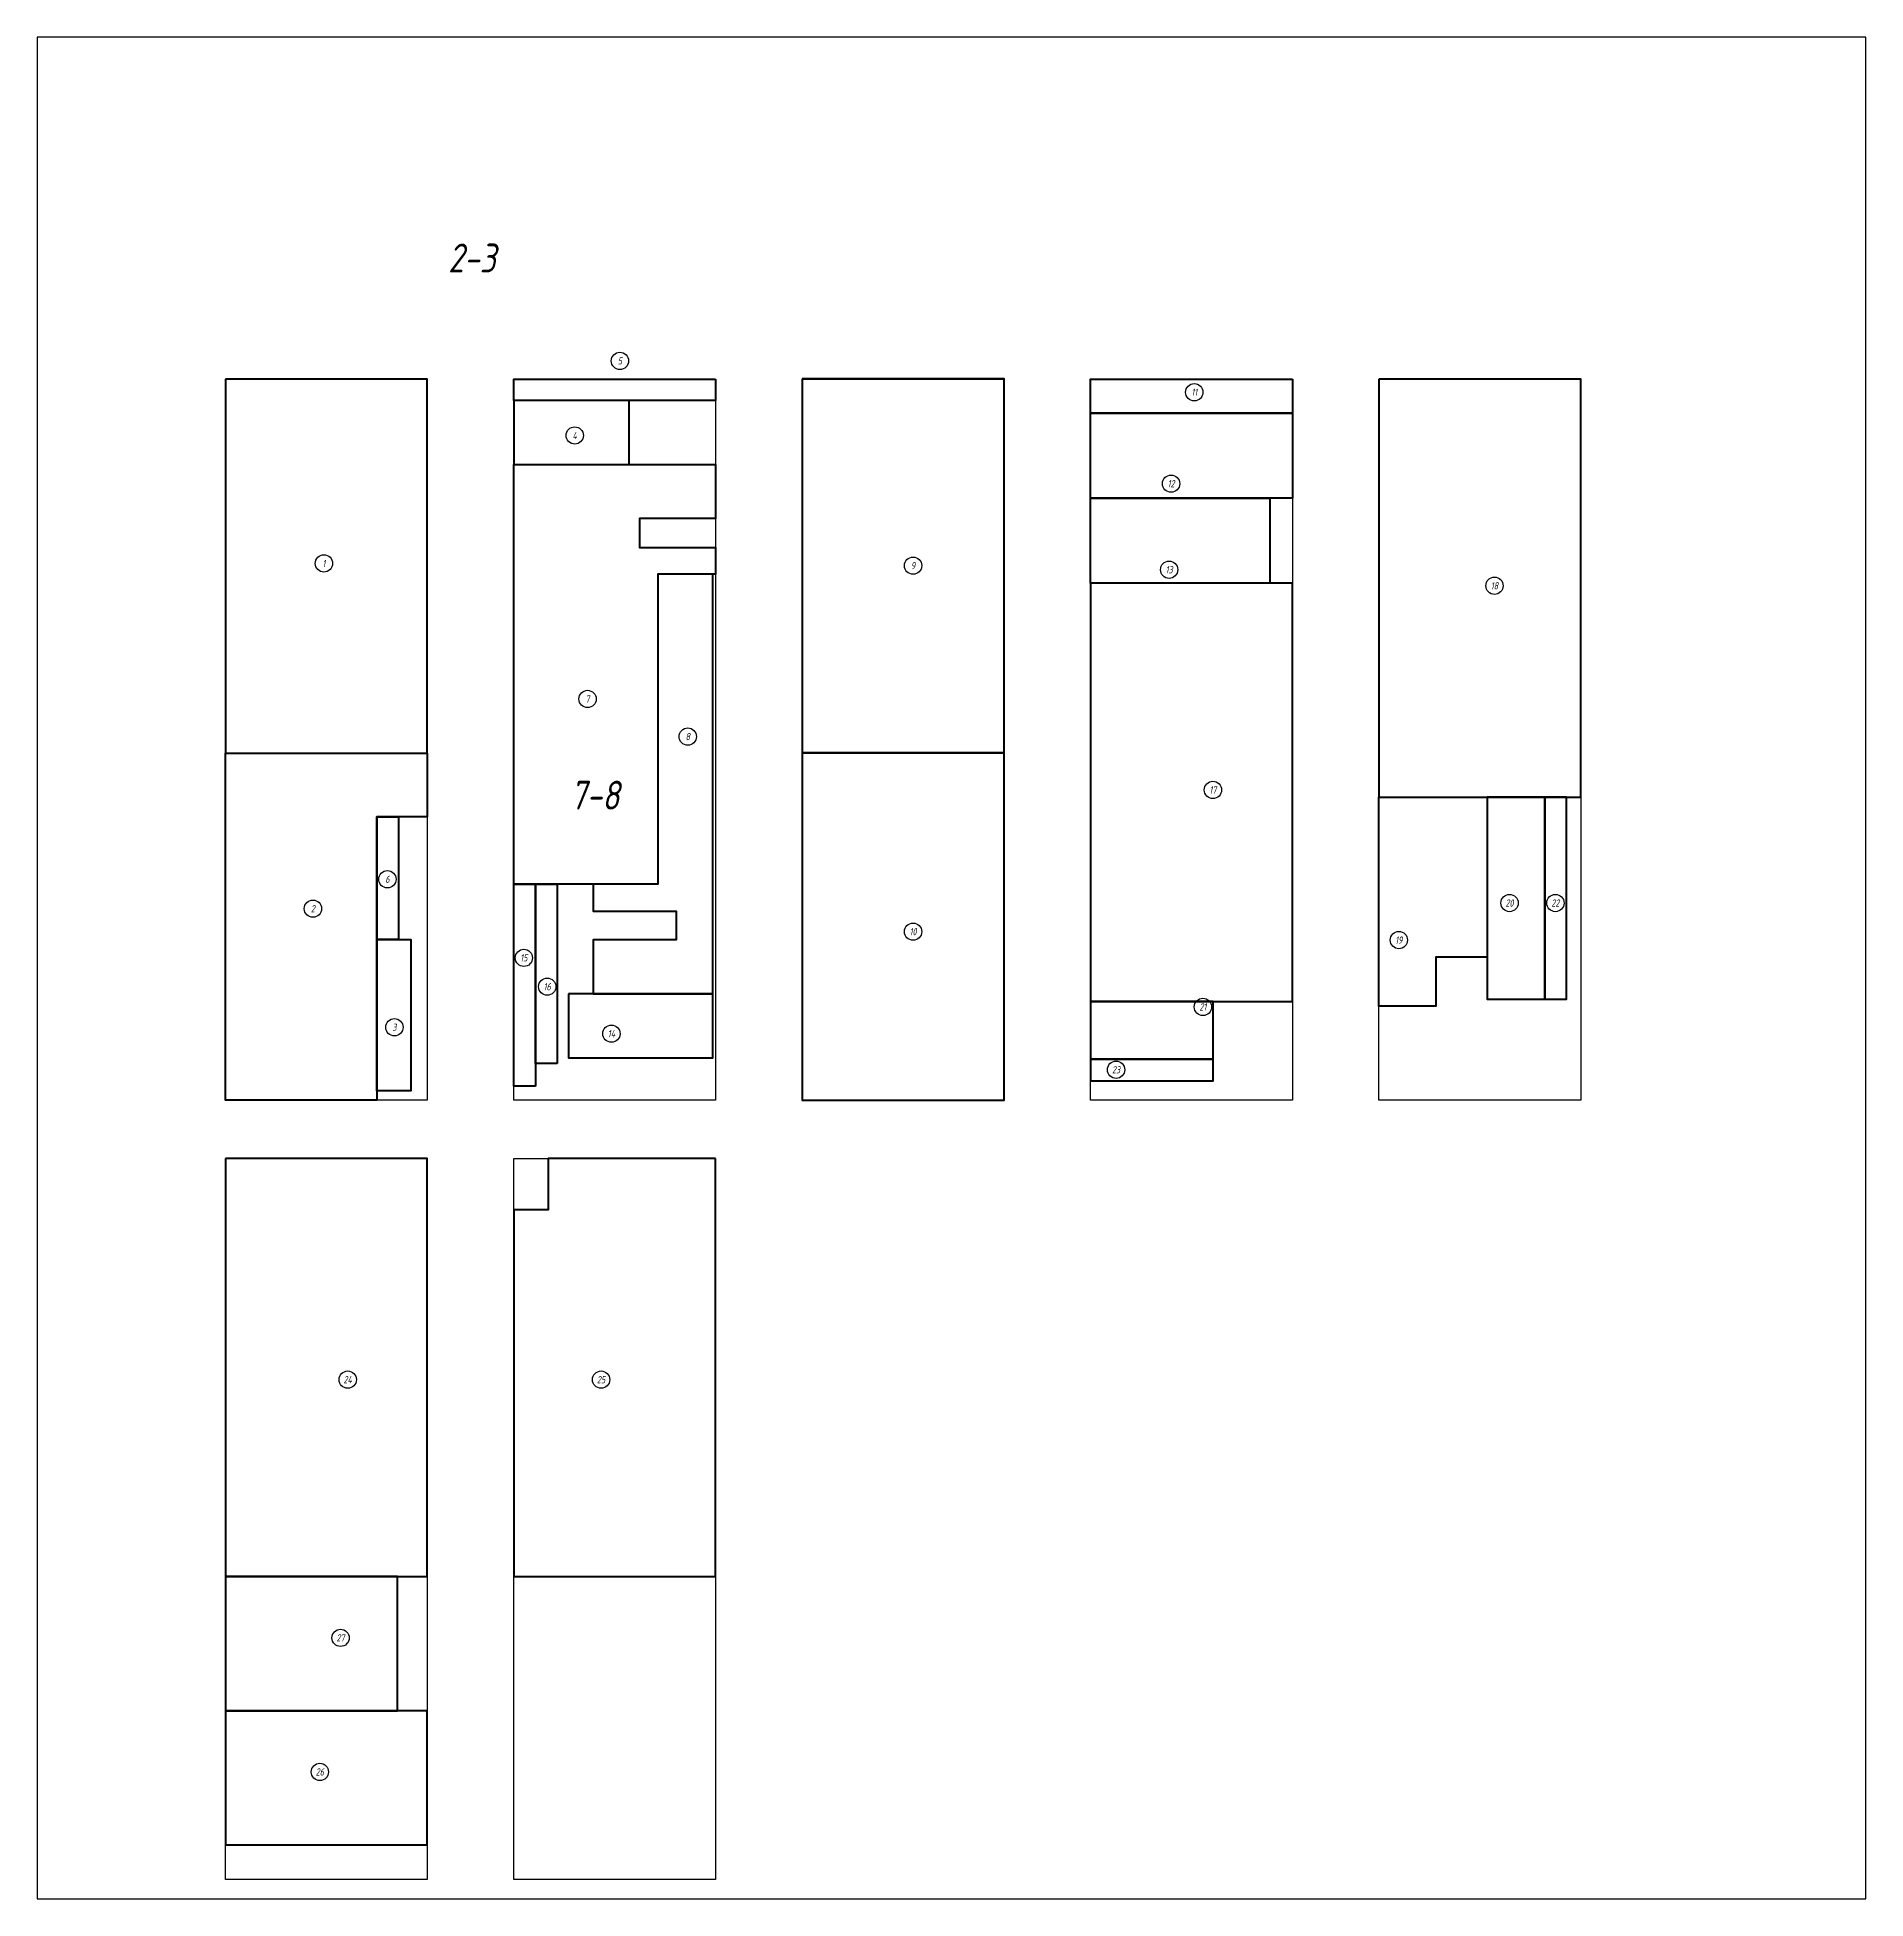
# Model space of a CAD drawing. Header units: millimetres. Extents: x -58926 to 122586, y -58688 to 8347.
# Drawn here: x -25019 to -12338, y -38601 to -25692 of the extents above; entities that cross this region are included whole.
import ezdxf
from ezdxf.enums import TextEntityAlignment as Align

# ---------------------------------------------------------------- set-up
doc = ezdxf.new("R2010")
doc.units = ezdxf.units.MM
doc.layers.add('100 noprint', color=1, linetype='Continuous', plot=False)
doc.layers.add('102 Звукоизоляция', color=7, linetype='Continuous')
doc.styles.add('ГОСТ-ISOCPEUR', font='isocpeui.ttf', dxfattribs={"width": 0.8})

msp = doc.modelspace()

# ---------------------------------------------------------------- texts
at = {"layer": '100 noprint', "linetype": 'Continuous', "style": 'ГОСТ-ISOCPEUR', "width": 0.8}
for s, p in [('2-3', (-22168.885, -27323.098)), ('7-8', (-21322.323, -31047.972))]:
    msp.add_text(s, height=200, dxfattribs=at).set_placement(p)
at = {"layer": '102 Звукоизоляция', "color": 74, "style": 'ГОСТ-ISOCPEUR', "width": 0.8}
for s, p in [('5', (-20977.755, -27936.458)), ('11', (-16994.582, -28154.059)), ('4', (-21290.82, -28453.774)), ('12', (-17155.272, -28787.945)), ('1', (-23030.463, -29340.91)), ('9', (-18944.582, -29356.484)), ('13', (-17168.786, -29384.514)), ('18', (-14912.534, -29495.88)), ('7', (-21202.248, -30280.978)), ('8', (-20506.907, -30541.867)), ('17', (-16865.246, -30911.88)), ('6', (-22590.342, -31531.287)), ('2', (-23106.662, -31735.087)), ('20', (-14808.248, -31695.88)), ('22', (-14490.13, -31695.88)), ('10', (-18944.582, -31894.488)), ('19', (-15575.819, -31952.607)), ('15', (-21643.937, -32076.089)), ('16', (-21482.034, -32275.915)), ('21', (-16934.382, -32416.434)), ('3', (-22541.571, -32557.697)), ('14', (-21036.543, -32601.938)), ('23', (-17536.738, -32852.073)), ('24', (-22865.246, -35001.025)), ('25', (-21108.066, -35001.025)), ('27', (-22915.162, -36791.493)), ('26', (-23058.662, -37721.493))]:
    msp.add_text(s, height=50, dxfattribs=at).set_placement(p, align=Align.MIDDLE)

# ---------------------------------------------------------------- linework, layer by layer
at = {"linetype": 'Continuous', "ltscale": 10, "flags": 128}
for points in [[(-23713.757, -28062.3), (-22313.757, -28062.3), (-22313.757, -33062.3), (-23713.757, -33062.3)], [(-21713.757, -28062.3), (-20313.757, -28062.3), (-20313.757, -33062.3), (-21713.757, -33062.3)], [(-19713.757, -28062.3), (-18313.757, -28062.3), (-18313.757, -33062.3), (-19713.757, -33062.3)], [(-17713.757, -28062.3), (-16313.757, -28062.3), (-16313.757, -33062.3), (-17713.757, -33062.3)], [(-15713.757, -28062.3), (-14313.757, -28062.3), (-14313.757, -33062.3), (-15713.757, -33062.3)], [(-23713.757, -33467.121), (-22313.757, -33467.121), (-22313.757, -38467.121), (-23713.757, -38467.121)], [(-21713.757, -33467.121), (-20313.757, -33467.121), (-20313.757, -38467.121), (-21713.757, -38467.121)]]:
    msp.add_lwpolyline(points, close=True, dxfattribs=at)
at = {"layer": '100 noprint'}
msp.add_lwpolyline([(-25018.635, -25692.141), (-25018.635, -38600.849), (-12337.727, -38600.849), (-12337.727, -25692.141)], close=True, dxfattribs=at)
at = {"layer": '102 Звукоизоляция', "color": 74, "linetype": 'Continuous', "lineweight": 40, "ltscale": 10, "flags": 128}
for points in [[(-23713.757, -28062.3), (-23713.757, -30655.8), (-22313.757, -30655.8), (-22313.757, -28062.3)], [(-20313.757, -28062.3), (-20313.757, -28212.3), (-21713.757, -28212.3), (-21713.757, -28062.3)], [(-19713.757, -28061.3), (-19713.757, -30654.8), (-18313.757, -30654.8), (-18313.757, -28061.3)], [(-16313.757, -28062.3), (-16313.757, -28298.3), (-17713.757, -28298.3), (-17713.757, -28062.3)], [(-15713.757, -28062.3), (-15713.757, -30962.3), (-14313.757, -30962.3), (-14313.757, -28062.3)], [(-21713.757, -28212.3), (-21713.757, -28655.8), (-20913.757, -28655.8), (-20913.757, -28212.3)], [(-16313.757, -28298.3), (-16313.757, -28888.3), (-17713.757, -28888.3), (-17713.757, -28298.3)], [(-21713.757, -31565.8), (-21713.757, -28655.8), (-20313.757, -28655.8), (-20313.757, -29029.8), (-20840.757, -29029.8), (-20840.757, -29229.8), (-20313.757, -29229.8), (-20313.757, -29415.8), (-20713.757, -29415.8), (-20713.757, -31565.8)], [(-16470.257, -28888.3), (-16470.257, -29478.3), (-17713.757, -29478.3), (-17713.757, -28888.3)], [(-21163.757, -32325.8), (-20333.757, -32325.8), (-20333.757, -29415.8), (-20713.757, -29415.8), (-20713.757, -31565.8), (-21163.757, -31565.8), (-21163.757, -31751.8), (-20586.757, -31751.8), (-20586.757, -31951.8), (-21163.757, -31951.8)], [(-17713.757, -29478.3), (-17713.757, -32378.3), (-16313.757, -32378.3), (-16313.757, -29478.3)], [(-23713.757, -30655.8), (-22313.757, -30655.8), (-22313.757, -31099.3), (-22663.757, -31099.3), (-22663.757, -33062.3), (-23713.757, -33062.3)], [(-19713.757, -30654.8), (-19713.757, -33062.3), (-18313.757, -33062.3), (-18313.757, -30654.8)], [(-14963.757, -30962.3), (-14963.757, -32072.3), (-15320.257, -32072.3), (-15320.257, -32412.3), (-15713.757, -32412.3), (-15713.757, -30962.3)], [(-14963.757, -30962.3), (-14963.757, -32362.3), (-14563.757, -32362.3), (-14563.757, -30962.3)], [(-14563.757, -30962.3), (-14563.757, -32362.3), (-14413.757, -32362.3), (-14413.757, -30962.3)], [(-22663.757, -31099.3), (-22513.757, -31099.3), (-22513.757, -31949.3), (-22663.757, -31949.3)], [(-21563.757, -32965.8), (-21713.757, -32965.8), (-21713.757, -31565.8), (-21563.757, -31565.8)], [(-21413.757, -32809.3), (-21563.757, -32809.3), (-21563.757, -31565.8), (-21413.757, -31565.8)], [(-22663.757, -31949.3), (-22426.757, -31949.3), (-22426.757, -32999.3), (-22663.757, -32999.3)], [(-21333.757, -32325.8), (-21333.757, -32769.3), (-20333.757, -32769.3), (-20333.757, -32325.8)], [(-17713.757, -32778.3), (-16863.757, -32778.3), (-16863.757, -32378.3), (-17713.757, -32378.3)], [(-17713.757, -32928.3), (-16863.757, -32928.3), (-16863.757, -32778.3), (-17713.757, -32778.3)], [(-23713.757, -33467.121), (-23713.757, -36367.121), (-22313.757, -36367.121), (-22313.757, -33467.121)], [(-20313.757, -33467.121), (-21474.757, -33467.121), (-21474.757, -33823.621), (-21713.757, -33823.621), (-21713.757, -36367.121), (-20313.757, -36367.121)], [(-22520.257, -36367.121), (-23713.757, -36367.121), (-23713.757, -37297.121), (-22520.257, -37297.121)], [(-22313.757, -37297.121), (-23713.757, -37297.121), (-23713.757, -38227.121), (-22313.757, -38227.121)]]:
    msp.add_lwpolyline(points, close=True, dxfattribs=at)
at = {"layer": '102 Звукоизоляция', "color": 74}
for centre in [(-20977.755, -27936.458), (-16994.582, -28154.059), (-21290.82, -28453.774), (-17155.272, -28787.945), (-23030.463, -29340.91), (-18944.582, -29356.484), (-17168.786, -29384.514), (-14912.534, -29495.88), (-21202.248, -30280.978), (-20506.907, -30541.867), (-16865.246, -30911.88), (-22590.342, -31531.287), (-23106.662, -31735.087), (-14808.248, -31695.88), (-14490.13, -31695.88), (-18944.582, -31894.488), (-15575.819, -31952.607), (-21643.937, -32076.089), (-21482.034, -32275.915), (-16934.382, -32416.434), (-22541.571, -32557.697), (-21036.543, -32601.938), (-17536.738, -32852.073), (-22865.246, -35001.025), (-21108.066, -35001.025), (-22915.162, -36791.493), (-23058.662, -37721.493)]:
    msp.add_circle(centre, 60, dxfattribs=at)

msp.set_redraw_order([(e.dxf.handle, doc.entitydb.next_handle()) for e in msp.query("TEXT MTEXT ATTDEF DIMENSION ARC_DIMENSION")])  # texts and dimensions are drawn at this point

doc.saveas('drawing.dxf')
